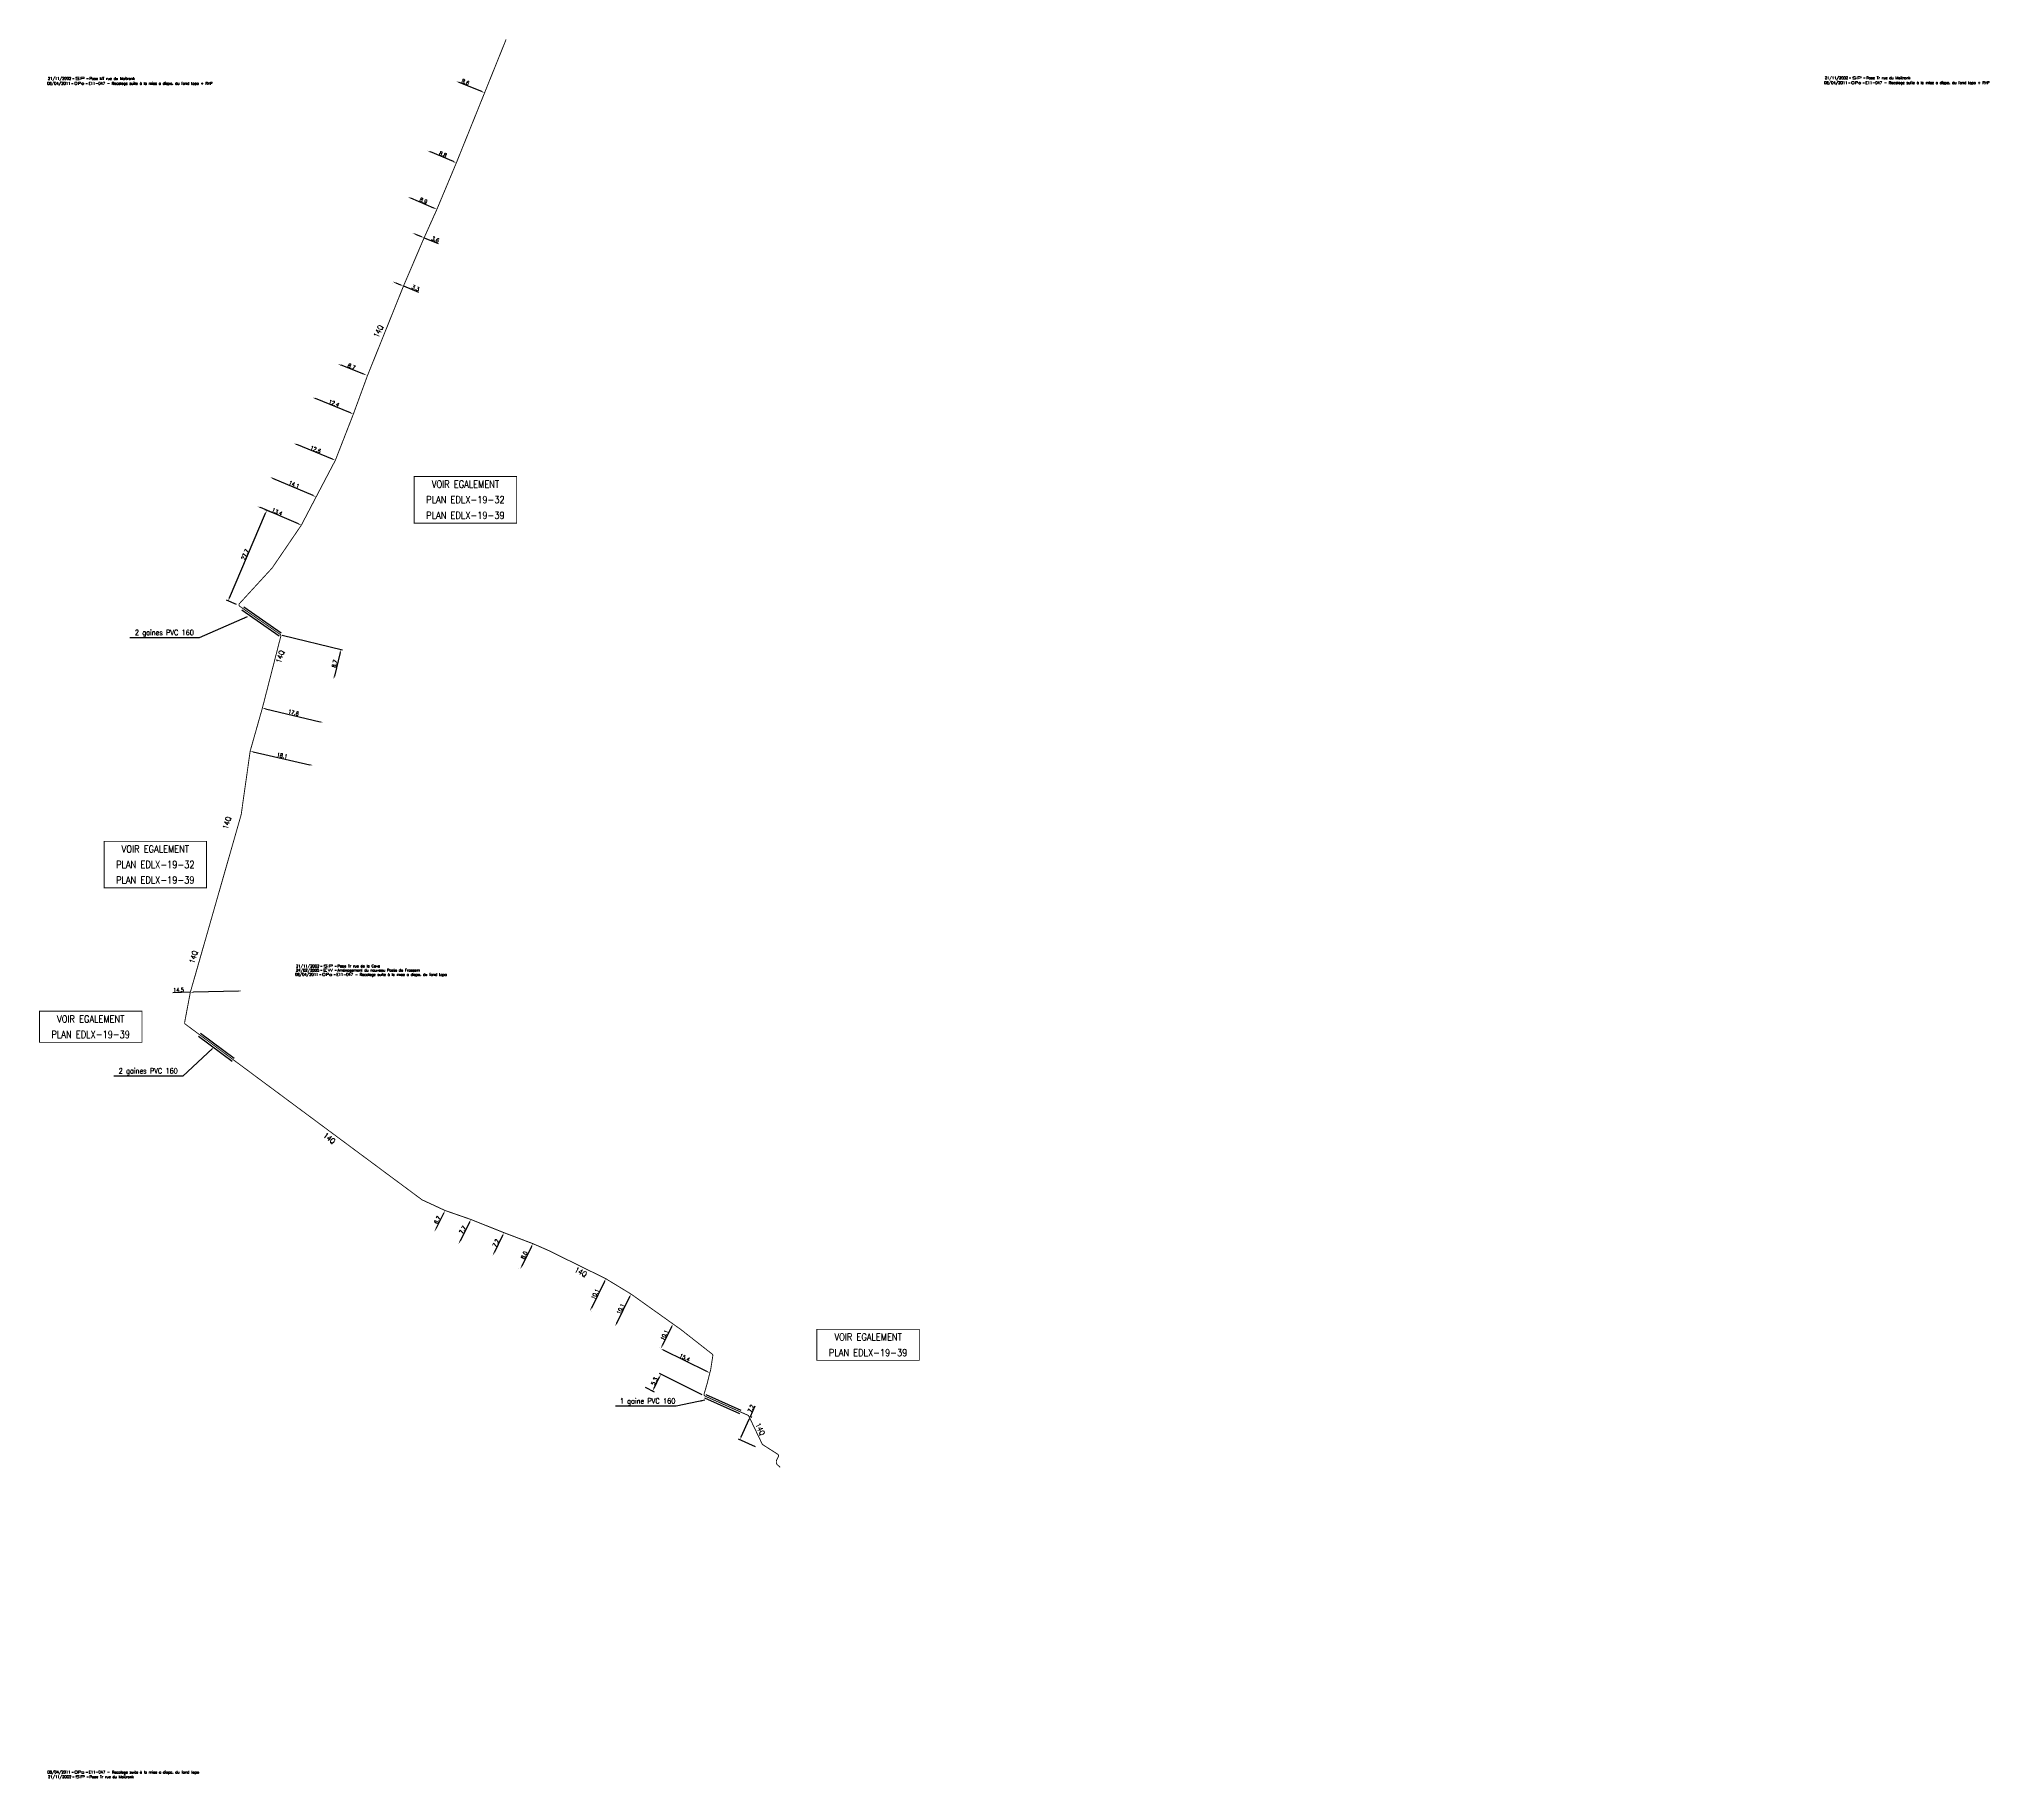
# Model space of a CAD drawing. Header units: millimetres. Extents: x 254439 to 254987, y 43510 to 44000.
import ezdxf
from ezdxf.enums import TextEntityAlignment as Align

# ---------------------------------------------------------------- set-up
doc = ezdxf.new("R2010")
doc.units = ezdxf.units.MM
doc.header["$MEASUREMENT"] = 0
doc.header["$PDMODE"] = 34
doc.linetypes.add('S_ST', pattern=[14, 8, -1.5, 0, -1.5, 0, -1.5, 0, -1.5])
doc.layers.get('0').update_dxf_attribs({"linetype": 'CONTINUOUS'})
doc.layers.get('DEFPOINTS').update_dxf_attribs({"linetype": 'CONTINUOUS'})
for name, color, linetype in [('S_100', 5, 'CONTINUOUS'), ('S_400', 7, 'CONTINUOUS'), ('S_900', 7, 'CONTINUOUS')]:
    doc.layers.add(name, color=color, linetype=linetype)
doc.layers.add('S_910', color=7, linetype='CONTINUOUS', plot=False)
doc.styles.get("Standard").update_dxf_attribs({"font": 'romans.shx', "width": 0.85})
doc.dimstyles.get("Standard").update_dxf_attribs({"dimtxt": 1.5, "dimasz": 1.2, "dimexe": 0.625, "dimexo": 0.625, "dimgap": 0.25, "dimtad": 1, "dimdec": 1, "dimzin": 0, "dimdsep": 46, "dimtxsty": 'Standard', "dimcen": -0.5, "dimadec": 0, "dimazin": 0, "dimtfac": 1, "dimtdec": 1, "dimtmove": 0, "dimatfit": 3, "dimfxl": 1, "dimtolj": 1, "dimtzin": 0, "dimarcsym": 0})

# ---------------------------------------------------------------- blocks, each defined once
blk = doc.blocks.new('*D6')
at = {"layer": 'DEFPOINTS', "color": 0, "linetype": 'Continuous'}
for p in [(254577.61, 43661.1), (254574.1, 43653.91), (254574.1, 43653.91)]:
    blk.add_point(p, dxfattribs=at)
at = {"layer": 'S_100', "color": 0, "linetype": 'Continuous', "lineweight": -2}
for p, q in [((254577.22, 43660.29), (254574.5, 43654.72)), ((254577.19, 43661.31), (254577.19, 43661.31)), ((254573.68, 43654.12), (254573.68, 43654.12))]:
    blk.add_line(p, q, dxfattribs=at)
at = {"layer": 'S_100', "color": 0, "linetype": 'Continuous'}
for points in [[(254577.08, 43660.36), (254577.35, 43660.23), (254577.61, 43661.1)], [(254574.36, 43654.79), (254574.63, 43654.66), (254574.1, 43653.91)]]:
    blk.add_solid(points, dxfattribs=at)
at = {"layer": 'S_100', "color": 0, "linetype": 'Continuous', "insert": (254575.18, 43657.84), "char_height": 1.125, "attachment_point": 5, "rotation": 63.9918}
blk.add_mtext('\\A1;8.0', dxfattribs=at)
blk = doc.blocks.new('GIS_MODF')
at = {"color": 0, "linetype": 'Continuous', "flags": 128}
for points in [[(-2.26, -0.01), (-1.76, -0.01)], [(1.76, -0.01), (2.26, -0.01)]]:
    blk.add_lwpolyline(points, dxfattribs=at)
at = {"color": 0, "linetype": 'Continuous'}
blk.add_attdef('DATE', text='', height=0.75, dxfattribs=at).set_placement((-2.58, -0.39), align=Align.RIGHT)
at = {"color": 0, "linetype": 'Continuous', "width": 3.590909}
blk.add_attdef('USER', text='', height=0.75, dxfattribs=at).set_placement((-1.52, -0.39), (1.31, -0.39), align=Align.FIT)
at = {"color": 0, "linetype": 'Continuous'}
blk.add_attdef('DESC', (2.53, -0.39), '', height=0.75, dxfattribs=at)
blk = doc.blocks.new('*D5')
at = {"layer": 'DEFPOINTS', "color": 0, "linetype": 'Continuous'}
for p in [(254598.14, 43651.23), (254593.69, 43642.16), (254593.69, 43642.16)]:
    blk.add_point(p, dxfattribs=at)
at = {"layer": 'S_100', "color": 0, "linetype": 'Continuous', "lineweight": -2}
for p, q in [((254597.75, 43650.42), (254594.09, 43642.97)), ((254598.56, 43651.03), (254598.56, 43651.03)), ((254594.11, 43641.96), (254594.11, 43641.96))]:
    blk.add_line(p, q, dxfattribs=at)
at = {"layer": 'S_100', "color": 0, "linetype": 'Continuous'}
for points in [[(254597.61, 43650.49), (254597.88, 43650.36), (254598.14, 43651.23)], [(254593.96, 43643.04), (254594.23, 43642.91), (254593.69, 43642.16)]]:
    blk.add_solid(points, dxfattribs=at)
at = {"layer": 'S_100', "color": 0, "linetype": 'Continuous', "insert": (254595.17, 43646.88), "char_height": 1.125, "attachment_point": 5, "rotation": 63.8682}
blk.add_mtext('\\A1;10.1', dxfattribs=at)
blk = doc.blocks.new('*D4')
at = {"layer": 'DEFPOINTS', "color": 0, "linetype": 'Continuous'}
for p in [(254605.25, 43646.91), (254600.79, 43637.84), (254600.79, 43637.84)]:
    blk.add_point(p, dxfattribs=at)
at = {"layer": 'S_100', "color": 0, "linetype": 'Continuous', "lineweight": -2}
blk.add_line((254604.86, 43646.1), (254601.19, 43638.65), dxfattribs=at)
at = {"layer": 'S_100', "color": 0, "linetype": 'Continuous'}
for points in [[(254604.72, 43646.17), (254604.99, 43646.03), (254605.25, 43646.91)], [(254601.06, 43638.72), (254601.33, 43638.59), (254600.79, 43637.84)]]:
    blk.add_solid(points, dxfattribs=at)
at = {"layer": 'S_100', "color": 0, "linetype": 'Continuous', "insert": (254602.35, 43642.71), "char_height": 1.125, "attachment_point": 5, "rotation": 63.8038}
blk.add_mtext('\\A1;10.1', dxfattribs=at)
blk = doc.blocks.new('*D7')
at = {"layer": 'DEFPOINTS', "color": 0, "linetype": 'Continuous'}
for p in [(254515.65, 43899.24), (254515.65, 43899.24), (254527.13, 43894.57)]:
    blk.add_point(p, dxfattribs=at)
at = {"layer": 'S_100', "color": 0, "linetype": 'Continuous', "lineweight": -2}
blk.add_line((254526.3, 43894.91), (254516.48, 43898.9), dxfattribs=at)
at = {"layer": 'S_100', "color": 0, "linetype": 'Continuous'}
for points in [[(254516.54, 43899.04), (254516.42, 43898.77), (254515.65, 43899.24)], [(254526.36, 43895.05), (254526.24, 43894.77), (254527.13, 43894.57)]]:
    blk.add_solid(points, dxfattribs=at)
at = {"layer": 'S_100', "color": 0, "linetype": 'Continuous', "insert": (254521.67, 43897.6), "char_height": 1.125, "attachment_point": 5, "rotation": 337.8787}
blk.add_mtext('\\A1;12.4', dxfattribs=at)
blk = doc.blocks.new('*D11')
at = {"layer": 'DEFPOINTS', "color": 0, "linetype": 'Continuous'}
for p in [(254503.69, 43876.81), (254503.69, 43876.81), (254516.65, 43871.26)]:
    blk.add_point(p, dxfattribs=at)
at = {"layer": 'S_100', "color": 0, "linetype": 'Continuous', "lineweight": -2}
blk.add_line((254515.82, 43871.62), (254504.51, 43876.45), dxfattribs=at)
at = {"layer": 'S_100', "color": 0, "linetype": 'Continuous'}
for points in [[(254504.57, 43876.59), (254504.46, 43876.32), (254503.69, 43876.81)], [(254515.88, 43871.75), (254515.76, 43871.48), (254516.65, 43871.26)]]:
    blk.add_solid(points, dxfattribs=at)
at = {"layer": 'S_100', "color": 0, "linetype": 'Continuous', "insert": (254510.46, 43874.72), "char_height": 1.125, "attachment_point": 5, "rotation": 336.836}
blk.add_mtext('\\A1;14.1', dxfattribs=at)
blk = doc.blocks.new('*D17')
at = {"layer": 'DEFPOINTS', "color": 0, "linetype": 'Continuous'}
for p in [(254556.08, 43988.21), (254556.08, 43988.21), (254564.06, 43985)]:
    blk.add_point(p, dxfattribs=at)
at = {"layer": 'S_100', "color": 0, "linetype": 'Continuous', "lineweight": -2}
blk.add_line((254563.23, 43985.34), (254556.92, 43987.88), dxfattribs=at)
at = {"layer": 'S_100', "color": 0, "linetype": 'Continuous'}
for points in [[(254556.98, 43988.02), (254556.86, 43987.74), (254556.08, 43988.21)], [(254563.28, 43985.48), (254563.17, 43985.2), (254564.06, 43985)]]:
    blk.add_solid(points, dxfattribs=at)
at = {"layer": 'S_100', "color": 0, "linetype": 'Continuous', "insert": (254558.66, 43987.98), "char_height": 1.125, "attachment_point": 5, "rotation": 338.0623}
blk.add_mtext('\\A1;8.6', dxfattribs=at)
blk = doc.blocks.new('*D16')
at = {"layer": 'DEFPOINTS', "color": 0, "linetype": 'Continuous'}
for p in [(254543.75, 43945.52), (254543.75, 43945.52), (254547.04, 43944.19)]:
    blk.add_point(p, dxfattribs=at)
at = {"layer": 'S_100', "color": 0, "linetype": 'Continuous', "lineweight": -2}
for p, q in [((254544.58, 43945.19), (254546.21, 43944.53)), ((254547.04, 43944.19), (254551, 43942.59))]:
    blk.add_line(p, q, dxfattribs=at)
at = {"layer": 'S_100', "color": 0, "linetype": 'Continuous'}
for points in [[(254544.64, 43945.33), (254544.53, 43945.05), (254543.75, 43945.52)], [(254546.26, 43944.67), (254546.15, 43944.39), (254547.04, 43944.19)]]:
    blk.add_solid(points, dxfattribs=at)
at = {"layer": 'S_100', "color": 0, "linetype": 'Continuous', "insert": (254550.18, 43943.74), "char_height": 1.125, "attachment_point": 5, "rotation": 338.0088}
blk.add_mtext('\\A1;3.6', dxfattribs=at)
blk = doc.blocks.new('*D15')
at = {"layer": 'DEFPOINTS', "color": 0, "linetype": 'Continuous'}
for p in [(254542.49, 43955.65), (254542.49, 43955.65), (254550.64, 43952.21)]:
    blk.add_point(p, dxfattribs=at)
at = {"layer": 'S_100', "color": 0, "linetype": 'Continuous', "lineweight": -2}
blk.add_line((254549.81, 43952.56), (254543.32, 43955.3), dxfattribs=at)
at = {"layer": 'S_100', "color": 0, "linetype": 'Continuous'}
for points in [[(254543.38, 43955.44), (254543.26, 43955.16), (254542.49, 43955.65)], [(254549.87, 43952.7), (254549.76, 43952.42), (254550.64, 43952.21)]]:
    blk.add_solid(points, dxfattribs=at)
at = {"layer": 'S_100', "color": 0, "linetype": 'Continuous', "insert": (254546.86, 43954.62), "char_height": 1.125, "attachment_point": 5, "rotation": 337.1211}
blk.add_mtext('\\A1;8.9', dxfattribs=at)
blk = doc.blocks.new('*D14')
at = {"layer": 'DEFPOINTS', "color": 0, "linetype": 'Continuous'}
for p in [(254547.99, 43968.68), (254547.99, 43968.68), (254556.1, 43965.26)]:
    blk.add_point(p, dxfattribs=at)
at = {"layer": 'S_100', "color": 0, "linetype": 'Continuous', "lineweight": -2}
blk.add_line((254555.27, 43965.61), (254548.82, 43968.33), dxfattribs=at)
at = {"layer": 'S_100', "color": 0, "linetype": 'Continuous'}
for points in [[(254548.88, 43968.47), (254548.76, 43968.19), (254547.99, 43968.68)], [(254555.33, 43965.75), (254555.21, 43965.47), (254556.1, 43965.26)]]:
    blk.add_solid(points, dxfattribs=at)
at = {"layer": 'S_100', "color": 0, "linetype": 'Continuous', "insert": (254552.33, 43967.66), "char_height": 1.125, "attachment_point": 5, "rotation": 337.1212}
blk.add_mtext('\\A1;8.8', dxfattribs=at)
blk = doc.blocks.new('*D3')
at = {"layer": 'DEFPOINTS', "color": 0, "linetype": 'Continuous'}
for p in [(254569.49, 43664.18), (254566.32, 43657.71), (254566.32, 43657.71)]:
    blk.add_point(p, dxfattribs=at)
at = {"layer": 'S_100', "color": 0, "linetype": 'Continuous', "lineweight": -2}
blk.add_line((254569.09, 43663.37), (254566.72, 43658.52), dxfattribs=at)
at = {"layer": 'S_100', "color": 0, "linetype": 'Continuous'}
for points in [[(254568.96, 43663.43), (254569.23, 43663.3), (254569.49, 43664.18)], [(254566.58, 43658.58), (254566.85, 43658.45), (254566.32, 43657.71)]]:
    blk.add_solid(points, dxfattribs=at)
at = {"layer": 'S_100', "color": 0, "linetype": 'Continuous', "insert": (254567.23, 43661.27), "char_height": 1.125, "attachment_point": 5, "rotation": 63.9154}
blk.add_mtext('\\A1;7.2', dxfattribs=at)
blk = doc.blocks.new('*D0')
at = {"layer": 'DEFPOINTS', "color": 0, "linetype": 'Continuous'}
for p in [(254481.25, 43731.83), (254495.7, 43732.21), (254495.7, 43732.21)]:
    blk.add_point(p, dxfattribs=at)
at = {"layer": 'S_100', "color": 0, "linetype": 'Continuous', "lineweight": -2}
for p, q in [((254481.25, 43731.83), (254476.37, 43731.7)), ((254494.8, 43732.19), (254482.15, 43731.85))]:
    blk.add_line(p, q, dxfattribs=at)
at = {"layer": 'S_100', "color": 0, "linetype": 'Continuous'}
for points in [[(254482.15, 43732), (254482.15, 43731.7), (254481.25, 43731.83)], [(254494.79, 43732.34), (254494.8, 43732.04), (254495.7, 43732.21)]]:
    blk.add_solid(points, dxfattribs=at)
at = {"layer": 'S_100', "color": 0, "linetype": 'Continuous', "insert": (254477.93, 43732.49), "char_height": 1.125, "attachment_point": 5, "rotation": 1.5344}
blk.add_mtext('\\A1;14.5', dxfattribs=at)
blk = doc.blocks.new('*D2')
at = {"layer": 'DEFPOINTS', "color": 0, "linetype": 'Continuous'}
for p in [(254552.93, 43670.42), (254549.92, 43664.43), (254549.92, 43664.43)]:
    blk.add_point(p, dxfattribs=at)
at = {"layer": 'S_100', "color": 0, "linetype": 'Continuous', "lineweight": -2}
blk.add_line((254552.53, 43669.61), (254550.32, 43665.24), dxfattribs=at)
at = {"layer": 'S_100', "color": 0, "linetype": 'Continuous'}
for points in [[(254550.19, 43665.3), (254550.46, 43665.17), (254549.92, 43664.43)], [(254552.39, 43669.68), (254552.66, 43669.54), (254552.93, 43670.42)]]:
    blk.add_solid(points, dxfattribs=at)
at = {"layer": 'S_100', "color": 0, "linetype": 'Continuous', "insert": (254550.76, 43667.76), "char_height": 1.125, "attachment_point": 5, "rotation": 63.2637}
blk.add_mtext('\\A1;6.7', dxfattribs=at)
blk = doc.blocks.new('*D1')
at = {"layer": 'DEFPOINTS', "color": 0, "linetype": 'Continuous'}
for p in [(254560.18, 43667.9), (254556.74, 43661.02), (254556.74, 43661.02)]:
    blk.add_point(p, dxfattribs=at)
at = {"layer": 'S_100', "color": 0, "linetype": 'Continuous', "lineweight": -2}
blk.add_line((254559.78, 43667.1), (254557.14, 43661.82), dxfattribs=at)
at = {"layer": 'S_100', "color": 0, "linetype": 'Continuous'}
for points in [[(254559.65, 43667.17), (254559.91, 43667.03), (254560.18, 43667.9)], [(254557, 43661.89), (254557.27, 43661.76), (254556.74, 43661.02)]]:
    blk.add_solid(points, dxfattribs=at)
at = {"layer": 'S_100', "color": 0, "linetype": 'Continuous', "insert": (254557.87, 43664.97), "char_height": 1.125, "attachment_point": 5, "rotation": 63.4034}
blk.add_mtext('\\A1;7.7', dxfattribs=at)
blk = doc.blocks.new('*D10')
at = {"layer": 'DEFPOINTS', "color": 0, "linetype": 'Continuous'}
for p in [(254498.09, 43799.71), (254515.74, 43795.69), (254515.74, 43795.69)]:
    blk.add_point(p, dxfattribs=at)
at = {"layer": 'S_100', "color": 0, "linetype": 'Continuous', "lineweight": -2}
blk.add_line((254498.97, 43799.51), (254514.86, 43795.89), dxfattribs=at)
at = {"layer": 'S_100', "color": 0, "linetype": 'Continuous'}
for points in [[(254499, 43799.66), (254498.94, 43799.36), (254498.09, 43799.71)], [(254514.9, 43796.03), (254514.83, 43795.74), (254515.74, 43795.69)]]:
    blk.add_solid(points, dxfattribs=at)
at = {"layer": 'S_100', "color": 0, "linetype": 'Continuous', "insert": (254507.08, 43798.43), "char_height": 1.125, "attachment_point": 5, "rotation": 347.164}
blk.add_mtext('\\A1;18.1', dxfattribs=at)
blk = doc.blocks.new('*D9')
at = {"layer": 'DEFPOINTS', "color": 0, "linetype": 'Continuous'}
for p in [(254501.53, 43811.85), (254518.65, 43807.75), (254518.65, 43807.75)]:
    blk.add_point(p, dxfattribs=at)
at = {"layer": 'S_100', "color": 0, "linetype": 'Continuous', "lineweight": -2}
blk.add_line((254502.41, 43811.64), (254517.77, 43807.96), dxfattribs=at)
at = {"layer": 'S_100', "color": 0, "linetype": 'Continuous'}
for points in [[(254502.44, 43811.79), (254502.37, 43811.5), (254501.53, 43811.85)], [(254517.81, 43808.1), (254517.74, 43807.81), (254518.65, 43807.75)]]:
    blk.add_solid(points, dxfattribs=at)
at = {"layer": 'S_100', "color": 0, "linetype": 'Continuous', "insert": (254510.27, 43810.53), "char_height": 1.125, "attachment_point": 5, "rotation": 346.5146}
blk.add_mtext('\\A1;17.6', dxfattribs=at)
blk = doc.blocks.new('*D12')
at = {"layer": 'DEFPOINTS', "color": 0, "linetype": 'Continuous'}
for p in [(254500.17, 43868.58), (254500.17, 43868.58), (254512.49, 43863.31)]:
    blk.add_point(p, dxfattribs=at)
at = {"layer": 'S_100', "color": 0, "linetype": 'Continuous', "lineweight": -2}
blk.add_line((254511.66, 43863.66), (254500.99, 43868.23), dxfattribs=at)
at = {"layer": 'S_100', "color": 0, "linetype": 'Continuous'}
for points in [[(254501.05, 43868.36), (254500.93, 43868.09), (254500.17, 43868.58)], [(254511.72, 43863.8), (254511.6, 43863.52), (254512.49, 43863.31)]]:
    blk.add_solid(points, dxfattribs=at)
at = {"layer": 'S_100', "color": 0, "linetype": 'Continuous', "insert": (254505.66, 43867.05), "char_height": 1.125, "attachment_point": 5, "rotation": 336.8338}
blk.add_mtext('\\A1;13.4', dxfattribs=at)
blk = doc.blocks.new('*D8')
at = {"layer": 'DEFPOINTS', "color": 0, "linetype": 'Continuous'}
for p in [(254510.39, 43886.3), (254510.39, 43886.3), (254522.06, 43881.56)]:
    blk.add_point(p, dxfattribs=at)
at = {"layer": 'S_100', "color": 0, "linetype": 'Continuous', "lineweight": -2}
blk.add_line((254521.23, 43881.9), (254511.22, 43885.96), dxfattribs=at)
at = {"layer": 'S_100', "color": 0, "linetype": 'Continuous'}
for points in [[(254511.28, 43886.1), (254511.16, 43885.82), (254510.39, 43886.3)], [(254521.28, 43882.04), (254521.17, 43881.76), (254522.06, 43881.56)]]:
    blk.add_solid(points, dxfattribs=at)
at = {"layer": 'S_100', "color": 0, "linetype": 'Continuous', "insert": (254516.51, 43884.62), "char_height": 1.125, "attachment_point": 5, "rotation": 337.8786}
blk.add_mtext('\\A1;12.6', dxfattribs=at)
blk = doc.blocks.new('*D13')
at = {"layer": 'DEFPOINTS', "color": 0, "linetype": 'Continuous'}
for p in [(254538.22, 43931.84), (254538.22, 43931.83), (254541.24, 43930.62)]:
    blk.add_point(p, dxfattribs=at)
at = {"layer": 'S_100', "color": 0, "linetype": 'Continuous', "lineweight": -2}
for p, q in [((254538.05, 43931.4), (254538.04, 43931.4)), ((254539.05, 43931.49), (254540.4, 43930.95)), ((254541.06, 43930.19), (254541.06, 43930.18)), ((254541.23, 43930.61), (254545.45, 43928.91))]:
    blk.add_line(p, q, dxfattribs=at)
at = {"layer": 'S_100', "color": 0, "linetype": 'Continuous'}
for points in [[(254539.11, 43931.63), (254539, 43931.35), (254538.22, 43931.83)], [(254540.45, 43931.09), (254540.34, 43930.81), (254541.23, 43930.61)]]:
    blk.add_solid(points, dxfattribs=at)
at = {"layer": 'S_100', "color": 0, "linetype": 'Continuous', "insert": (254544.63, 43930.05), "char_height": 1.125, "attachment_point": 5, "rotation": 338.0088}
blk.add_mtext('\\A1;3.3', dxfattribs=at)
blk = doc.blocks.new('*D18')
at = {"layer": 'DEFPOINTS', "color": 0, "linetype": 'Continuous'}
for p in [(254613.69, 43624.37), (254608.84, 43620.88), (254625.7, 43618.36)]:
    blk.add_point(p, dxfattribs=at)
at = {"layer": 'S_100', "color": 0, "linetype": 'Continuous', "lineweight": -2}
for p, q in [((254611.72, 43620.44), (254613.29, 43623.57)), ((254625.28, 43618.57), (254613.27, 43624.58)), ((254609.26, 43620.67), (254611.74, 43619.42))]:
    blk.add_line(p, q, dxfattribs=at)
at = {"layer": 'S_100', "color": 0, "linetype": 'Continuous'}
for points in [[(254613.16, 43623.63), (254613.42, 43623.5), (254613.69, 43624.37)], [(254611.59, 43620.5), (254611.86, 43620.37), (254611.32, 43619.63)]]:
    blk.add_solid(points, dxfattribs=at)
at = {"layer": 'S_100', "color": 0, "linetype": 'Continuous', "insert": (254611.84, 43622.34), "char_height": 1.125, "attachment_point": 5, "rotation": 63.3906}
blk.add_mtext('\\A1;5.3', dxfattribs=at)
blk = doc.blocks.new('*D19')
at = {"layer": 'DEFPOINTS', "color": 0, "linetype": 'Continuous'}
for p in [(254613.62, 43631.52), (254613.62, 43631.52), (254627.43, 43624.71)]:
    blk.add_point(p, dxfattribs=at)
at = {"layer": 'S_100', "color": 0, "linetype": 'Continuous', "lineweight": -2}
blk.add_line((254626.62, 43625.11), (254614.42, 43631.12), dxfattribs=at)
at = {"layer": 'S_100', "color": 0, "linetype": 'Continuous'}
for points in [[(254614.49, 43631.26), (254614.36, 43630.99), (254613.62, 43631.52)], [(254626.69, 43625.24), (254626.56, 43624.98), (254627.43, 43624.71)]]:
    blk.add_solid(points, dxfattribs=at)
at = {"layer": 'S_100', "color": 0, "linetype": 'Continuous', "insert": (254620.37, 43629.03), "char_height": 1.125, "attachment_point": 5, "rotation": 333.7564}
blk.add_mtext('\\A1;15.4', dxfattribs=at)
blk = doc.blocks.new('*D20')
at = {"layer": 'DEFPOINTS', "color": 0, "linetype": 'Continuous'}
for p in [(254617.06, 43638.5), (254613.62, 43631.52), (254613.62, 43631.52)]:
    blk.add_point(p, dxfattribs=at)
at = {"layer": 'S_100', "color": 0, "linetype": 'Continuous', "lineweight": -2}
for p, q in [((254616.66, 43637.69), (254614.01, 43632.33)), ((254616.63, 43638.7), (254616.63, 43638.7)), ((254613.2, 43631.73), (254613.2, 43631.73))]:
    blk.add_line(p, q, dxfattribs=at)
at = {"layer": 'S_100', "color": 0, "linetype": 'Continuous'}
for points in [[(254616.52, 43637.76), (254616.79, 43637.62), (254617.06, 43638.5)], [(254613.88, 43632.4), (254614.15, 43632.26), (254613.62, 43631.52)]]:
    blk.add_solid(points, dxfattribs=at)
at = {"layer": 'S_100', "color": 0, "linetype": 'Continuous', "insert": (254614.66, 43635.34), "char_height": 1.125, "attachment_point": 5, "rotation": 63.7562}
blk.add_mtext('\\A1;10.1', dxfattribs=at)
blk = doc.blocks.new('*D21')
at = {"layer": 'DEFPOINTS', "color": 0, "linetype": 'Continuous'}
for p in [(254502.78, 43867.46), (254505.58, 43866.26), (254494.68, 43840.8)]:
    blk.add_point(p, dxfattribs=at)
at = {"layer": 'S_100', "color": 0, "linetype": 'Continuous', "lineweight": -2}
for p, q in [((254492.24, 43842.82), (254502.42, 43866.64)), ((254505.15, 43866.45), (254502.35, 43867.65)), ((254494.25, 43840.98), (254491.45, 43842.18))]:
    blk.add_line(p, q, dxfattribs=at)
at = {"layer": 'S_100', "color": 0, "linetype": 'Continuous'}
for points in [[(254502.29, 43866.69), (254502.56, 43866.58), (254502.78, 43867.46)], [(254492.1, 43842.88), (254492.37, 43842.76), (254491.88, 43842)]]:
    blk.add_solid(points, dxfattribs=at)
at = {"layer": 'S_100', "color": 0, "linetype": 'Continuous', "insert": (254496.64, 43855.02), "char_height": 1.125, "attachment_point": 5, "rotation": 66.8338}
blk.add_mtext('\\A1;27.7', dxfattribs=at)
blk = doc.blocks.new('*D22')
at = {"layer": 'DEFPOINTS', "color": 0, "linetype": 'Continuous'}
for p in [(254638.31, 43612.72), (254635.9, 43605.91), (254640.73, 43603.75)]:
    blk.add_point(p, dxfattribs=at)
at = {"layer": 'S_100', "color": 0, "linetype": 'Continuous', "lineweight": -2}
for p, q in [((254636.27, 43606.73), (254638.48, 43611.66)), ((254638.74, 43612.53), (254639.27, 43612.29)), ((254638.84, 43612.48), (254640.18, 43615.47)), ((254640.31, 43603.94), (254635.48, 43606.1))]:
    blk.add_line(p, q, dxfattribs=at)
at = {"layer": 'S_100', "color": 0, "linetype": 'Continuous'}
for points in [[(254638.34, 43611.72), (254638.61, 43611.6), (254638.84, 43612.48)], [(254636.14, 43606.79), (254636.41, 43606.67), (254635.9, 43605.91)]]:
    blk.add_solid(points, dxfattribs=at)
at = {"layer": 'S_100', "color": 0, "linetype": 'Continuous', "insert": (254639.01, 43614.69), "char_height": 1.125, "attachment_point": 5, "rotation": 65.916}
blk.add_mtext('\\A1;7.2', dxfattribs=at)
blk = doc.blocks.new('*D23')
at = {"layer": 'DEFPOINTS', "color": 0, "linetype": 'Continuous'}
for p in [(254506.66, 43832.41), (254521.57, 43819.94), (254521.57, 43819.94)]:
    blk.add_point(p, dxfattribs=at)
at = {"layer": 'S_100', "color": 0, "linetype": 'Continuous', "lineweight": -2}
for p, q in [((254507.12, 43832.3), (254524.05, 43828.24)), ((254523.38, 43827.48), (254521.78, 43820.81))]:
    blk.add_line(p, q, dxfattribs=at)
at = {"layer": 'S_100', "color": 0, "linetype": 'Continuous'}
for points in [[(254523.23, 43827.51), (254523.53, 43827.44), (254523.59, 43828.35)], [(254521.64, 43820.85), (254521.93, 43820.78), (254521.57, 43819.94)]]:
    blk.add_solid(points, dxfattribs=at)
at = {"layer": 'S_100', "color": 0, "linetype": 'Continuous', "insert": (254521.85, 43824.32), "char_height": 1.125, "attachment_point": 5, "rotation": 76.5146}
blk.add_mtext('\\A1;8.7', dxfattribs=at)
blk = doc.blocks.new('*D24')
at = {"layer": 'DEFPOINTS', "color": 0, "linetype": 'Continuous'}
for p in [(254522.81, 43908.64), (254522.81, 43908.64), (254530.92, 43905.47)]:
    blk.add_point(p, dxfattribs=at)
at = {"layer": 'S_100', "color": 0, "linetype": 'Continuous', "lineweight": -2}
blk.add_line((254530.08, 43905.8), (254523.65, 43908.31), dxfattribs=at)
at = {"layer": 'S_100', "color": 0, "linetype": 'Continuous'}
for points in [[(254523.71, 43908.45), (254523.6, 43908.17), (254522.81, 43908.64)], [(254530.13, 43905.94), (254530.03, 43905.66), (254530.92, 43905.47)]]:
    blk.add_solid(points, dxfattribs=at)
at = {"layer": 'S_100', "color": 0, "linetype": 'Continuous', "insert": (254526.62, 43907.95), "char_height": 1.125, "attachment_point": 5, "rotation": 338.699}
blk.add_mtext('\\A1;8.7', dxfattribs=at)

msp = doc.modelspace()

# ---------------------------------------------------------------- linework, layer by layer
at = {"layer": 'S_100', "linetype": 'S_ST', "const_width": 0.25}
msp.add_lwpolyline([(254570.1, 44000), (254564.06, 43985), (254556.1, 43965.26), (254550.64, 43952.21), (254547.04, 43944.19), (254541.24, 43930.62), (254531.07, 43905.32), (254527.13, 43894.57), (254522.06, 43881.56), (254516.65, 43871.26), (254512.49, 43863.31), (254504.29, 43851.27), (254495.07, 43841.22, 0.454306), (254495.15, 43840.47), (254495.98, 43839.89), (254506.51, 43832.58, -0.313289), (254506.71, 43832.04), (254501.53, 43811.85), (254498.09, 43799.71), (254495.56, 43781.83), (254481.25, 43731.83), (254479.65, 43723.36, 0.287198), (254479.85, 43722.87), (254483.8, 43719.93), (254493.31, 43712.87), (254546.44, 43673.43), (254552.93, 43670.42), (254560.18, 43667.9), (254569.49, 43664.18), (254577.61, 43661.1), (254582.01, 43659.18), (254598.14, 43651.23), (254605.25, 43646.91), (254617.06, 43638.5), (254619.36, 43636.86), (254628.09, 43630.01, -0.270862), (254628.27, 43629.54), (254627.66, 43625.58), (254627.43, 43624.71), (254626.63, 43621.56), (254625.99, 43619.37), (254625.82, 43618.78, 0.374415), (254626.09, 43618.18), (254635.95, 43613.77), (254638.15, 43612.79, -0.177514), (254638.39, 43612.55), (254642.15, 43604.72, 0.139491), (254642.33, 43604.51), (254646.54, 43601.82, -0.3785), (254646.72, 43601.19), (254646.29, 43600.3, 0.291249), (254646.38, 43598.91), (254647.22, 43598.14)], format="xyb", dxfattribs=at)
at = {"layer": 'S_400'}
for p, q in [((254495.7, 43839.48), (254506.23, 43832.17)), ((254496.27, 43840.3), (254506.8, 43832.99)), ((254484.1, 43720.33), (254493.61, 43713.27)), ((254483.51, 43719.53), (254493.02, 43712.47)), ((254625.89, 43617.72), (254635.75, 43613.31)), ((254626.3, 43618.64), (254636.16, 43614.23))]:
    msp.add_line(p, q, dxfattribs=at)
at = {"layer": 'S_900', "const_width": 0.25}
for points in [[(254544.24, 43877), (254573.08, 43877), (254573.08, 43863.89), (254544.24, 43863.89)], [(254456.98, 43774.33), (254485.82, 43774.33), (254485.82, 43761.22), (254456.98, 43761.22)], [(254438.79, 43726.5), (254467.64, 43726.5), (254467.64, 43717.76), (254438.79, 43717.76)], [(254657.55, 43636.98), (254686.39, 43636.98), (254686.39, 43628.24), (254657.55, 43628.24)]]:
    msp.add_lwpolyline(points, close=True, dxfattribs=at)

# ---------------------------------------------------------------- block references
at = {"layer": 'S_910'}
ref = msp.add_blockref('GIS_MODF', (254450.32, 43989.03), dxfattribs=at)
ref.add_attrib('DATE', '21/11/2002', dxfattribs={"layer": '0', "color": 0, "linetype": 'Continuous', "height": 0.75}).set_placement((254447.74, 43988.64), align=Align.RIGHT)
ref.add_attrib('USER', 'SP', dxfattribs={"layer": '0', "color": 0, "linetype": 'Continuous', "height": 0.75, "width": 2.078947}).set_placement((254448.81, 43988.64), (254451.63, 43988.64), align=Align.FIT)
ref.add_attrib('DESC', 'Pose MT rue du Maitrank', (254452.85, 43988.64), dxfattribs={"layer": '0', "color": 0, "linetype": 'Continuous', "height": 0.75})
ref = msp.add_blockref('GIS_MODF', (254950.29, 43989.16), dxfattribs=at)
ref.add_attrib('DATE', '21/11/2002', dxfattribs={"layer": '0', "color": 0, "linetype": 'Continuous', "height": 0.75}).set_placement((254947.71, 43988.78), align=Align.RIGHT)
ref.add_attrib('USER', 'SP', dxfattribs={"layer": '0', "color": 0, "linetype": 'Continuous', "height": 0.75, "width": 2.078947}).set_placement((254948.78, 43988.78), (254951.6, 43988.78), align=Align.FIT)
ref.add_attrib('DESC', 'Pose Tr rue du Maitrank', (254952.82, 43988.78), dxfattribs={"layer": '0', "color": 0, "linetype": 'Continuous', "height": 0.75})
ref = msp.add_blockref('GIS_MODF', (254450.08, 43987.65), dxfattribs=at)
ref.add_attrib('DATE', '08/04/2011', dxfattribs={"layer": '0', "color": 0, "linetype": 'Continuous', "height": 0.75}).set_placement((254447.5, 43987.27), align=Align.RIGHT)
ref.add_attrib('USER', 'OPo', dxfattribs={"layer": '0', "color": 0, "linetype": 'Continuous', "height": 0.75, "width": 1.338983}).set_placement((254448.57, 43987.27), (254451.39, 43987.27), align=Align.FIT)
ref.add_attrib('DESC', 'E11-047 - Recalege suite à la mise a dispo. du fond topo + RVP', (254452.61, 43987.27), dxfattribs={"layer": '0', "color": 0, "linetype": 'Continuous', "height": 0.75})
ref = msp.add_blockref('GIS_MODF', (254950.09, 43987.82), dxfattribs=at)
ref.add_attrib('DATE', '08/04/2011', dxfattribs={"layer": '0', "color": 0, "linetype": 'Continuous', "height": 0.75}).set_placement((254947.51, 43987.44), align=Align.RIGHT)
ref.add_attrib('USER', 'OPo', dxfattribs={"layer": '0', "color": 0, "linetype": 'Continuous', "height": 0.75, "width": 1.338983}).set_placement((254948.57, 43987.44), (254951.39, 43987.44), align=Align.FIT)
ref.add_attrib('DESC', 'E11-047 - Recalege suite à la mise a dispo. du fond topo + RVP', (254952.62, 43987.44), dxfattribs={"layer": '0', "color": 0, "linetype": 'Continuous', "height": 0.75})
ref = msp.add_blockref('GIS_MODF', (254519.85, 43736.86), dxfattribs=at)
ref.add_attrib('DATE', '08/04/2011', dxfattribs={"layer": '0', "color": 0, "linetype": 'Continuous', "height": 0.75}).set_placement((254517.27, 43736.47), align=Align.RIGHT)
ref.add_attrib('USER', 'OPo', dxfattribs={"layer": '0', "color": 0, "linetype": 'Continuous', "height": 0.75, "width": 1.338983}).set_placement((254518.34, 43736.47), (254521.16, 43736.47), align=Align.FIT)
ref.add_attrib('DESC', 'E11-047 - Recalege suite à la mise a dispo. du fond topo', (254522.38, 43736.47), dxfattribs={"layer": '0', "color": 0, "linetype": 'Continuous', "height": 0.75})
ref = msp.add_blockref('GIS_MODF', (254520.11, 43738.05), dxfattribs=at)
ref.add_attrib('DATE', '24/02/2005', dxfattribs={"layer": '0', "color": 0, "linetype": 'Continuous', "height": 0.75}).set_placement((254517.52, 43737.66), align=Align.RIGHT)
ref.add_attrib('USER', 'EW', dxfattribs={"layer": '0', "color": 0, "linetype": 'Continuous', "height": 0.75, "width": 1.926829}).set_placement((254518.59, 43737.66), (254521.41, 43737.66), align=Align.FIT)
ref.add_attrib('DESC', 'Aménagement du nouveau Poste de Frassem', (254522.63, 43737.66), dxfattribs={"layer": '0', "color": 0, "linetype": 'Continuous', "height": 0.75})
ref = msp.add_blockref('GIS_MODF', (254520.13, 43739.24), dxfattribs=at)
ref.add_attrib('DATE', '21/11/2002', dxfattribs={"layer": '0', "color": 0, "linetype": 'Continuous', "height": 0.75}).set_placement((254517.55, 43738.85), align=Align.RIGHT)
ref.add_attrib('USER', 'SP', dxfattribs={"layer": '0', "color": 0, "linetype": 'Continuous', "height": 0.75, "width": 2.078947}).set_placement((254518.62, 43738.85), (254521.44, 43738.85), align=Align.FIT)
ref.add_attrib('DESC', 'Pose Tr rue de la Cova', (254522.66, 43738.85), dxfattribs={"layer": '0', "color": 0, "linetype": 'Continuous', "height": 0.75})
ref = msp.add_blockref('GIS_MODF', (254450.13, 43512.36), dxfattribs=at)
ref.add_attrib('DATE', '08/04/2011', dxfattribs={"layer": '0', "color": 0, "linetype": 'Continuous', "height": 0.75}).set_placement((254447.55, 43511.98), align=Align.RIGHT)
ref.add_attrib('USER', 'OPo', dxfattribs={"layer": '0', "color": 0, "linetype": 'Continuous', "height": 0.75, "width": 1.338983}).set_placement((254448.61, 43511.98), (254451.43, 43511.98), align=Align.FIT)
ref.add_attrib('DESC', 'E11-047 - Recalege suite à la mise a dispo. du fond topo', (254452.66, 43511.98), dxfattribs={"layer": '0', "color": 0, "linetype": 'Continuous', "height": 0.75})
ref = msp.add_blockref('GIS_MODF', (254450.35, 43511.06), dxfattribs=at)
ref.add_attrib('DATE', '21/11/2002', dxfattribs={"layer": '0', "color": 0, "linetype": 'Continuous', "height": 0.75}).set_placement((254447.77, 43510.67), align=Align.RIGHT)
ref.add_attrib('USER', 'SP', dxfattribs={"layer": '0', "color": 0, "linetype": 'Continuous', "height": 0.75, "width": 2.078947}).set_placement((254448.83, 43510.67), (254451.66, 43510.67), align=Align.FIT)
ref.add_attrib('DESC', 'Pose Tr rue du Maitrank', (254452.88, 43510.67), dxfattribs={"layer": '0', "color": 0, "linetype": 'Continuous', "height": 0.75})

# ---------------------------------------------------------------- texts
at = {"layer": 'S_100', "linetype": 'Continuous', "width": 0.85}
for rotation, p in [(64.4462, (254534.25, 43917.84)), (73.0977, (254506.63, 43826.27)), (73.0977, (254491.63, 43779.49)), (73.0977, (254482.22, 43741.75)), (320.3945, (254520.35, 43690.7)), (331.0897, (254591.08, 43653.05))]:
    msp.add_text('14Q', height=1.5, rotation=rotation, dxfattribs=at).set_placement(p, align=Align.MIDDLE)
msp.add_text('14Q', height=1.5, rotation=294.4537, dxfattribs=at).set_placement((254640.19, 43610.22))
at = {"layer": 'S_400', "char_height": 1.5, "attachment_point": 6}
for s, insert in [('2 gaines PVC 160', (254482.26, 43832.84)), ('2 gaines PVC 160', (254477.71, 43709.47)), ('1 gaine PVC 160', (254617.72, 43616.56))]:
    msp.add_mtext(s, dxfattribs=dict(at, insert=insert))
at = {"layer": 'S_900', "width": 0.85}
for s, p in [('VOIR EGALEMENT', (254558.66, 43873.83)), ('PLAN EDLX-19-32', (254558.66, 43869.45)), ('PLAN EDLX-19-39', (254558.66, 43865.08)), ('VOIR EGALEMENT', (254471.4, 43771.16)), ('PLAN EDLX-19-32', (254471.4, 43766.79)), ('PLAN EDLX-19-39', (254471.4, 43762.41)), ('VOIR EGALEMENT', (254453.22, 43723.33)), ('PLAN EDLX-19-39', (254453.22, 43718.96)), ('VOIR EGALEMENT', (254671.97, 43633.81)), ('PLAN EDLX-19-39', (254671.97, 43629.44))]:
    msp.add_text(s, height=2, dxfattribs=at).set_placement(p, align=Align.CENTER)

# ---------------------------------------------------------------- dimensions: what is measured, and where the dimension line sits
at = {"layer": 'S_100', "linetype": 'Continuous'}
for base, p1, p2, angle, picture, middle, dimtype in [((254556.08, 43988.21), (254564.06, 43985), (254556.08, 43988.21), 158.0623, '*D17', (254558.38, 43987.29), 161), ((254547.99, 43968.68), (254556.1, 43965.26), (254547.99, 43968.68), 157.1212, '*D14', (254552.04, 43966.97), 161), ((254542.48958, 43955.65215), (254550.64334, 43952.211409), (254542.48958, 43955.65215), 157.121122, '*D15', (254546.56646, 43953.931779), 161), ((254543.7494, 43945.5241), (254547.0411, 43944.1948), (254543.7494, 43945.5241), 158.0088, '*D16', (254549.9012, 43943.0398), 161), ((254538.2195, 43931.831), (254541.2363, 43930.622), (254538.2227, 43931.839), 158.0088, '*D13', (254544.3515, 43929.3546), 161), ((254522.81, 43908.64), (254530.92, 43905.47), (254522.81, 43908.64), 158.699, '*D24', (254526.35, 43907.26), 161), ((254515.65, 43899.24), (254527.13, 43894.57), (254515.65, 43899.24), 157.8787, '*D7', (254521.39, 43896.91), 161), ((254510.39, 43886.3), (254522.06, 43881.56), (254510.39, 43886.3), 157.8786, '*D8', (254516.22, 43883.93), 161), ((254503.69, 43876.81), (254516.65, 43871.26), (254503.69, 43876.81), 156.836, '*D11', (254510.17, 43874.04), 161), ((254500.17, 43868.58), (254512.49, 43863.31), (254500.17, 43868.58), 156.8338, '*D12', (254505.36, 43866.36), 161), ((254502.78, 43867.46), (254494.68, 43840.8), (254505.58, 43866.26), 66.8338, '*D21', (254497.33, 43854.73), 161), ((254518.65, 43807.75), (254501.53, 43811.85), (254518.65, 43807.75), 346.5146, '*D9', (254510.09, 43809.8), 161), ((254515.74, 43795.69), (254498.09, 43799.71), (254515.74, 43795.69), 347.164, '*D10', (254506.92, 43797.7), 161), ((254495.7, 43732.21), (254481.25, 43731.83), (254495.7, 43732.21), 1.5344, '*D0', (254477.95, 43731.74), 161), ((254549.92, 43664.43), (254552.93, 43670.42), (254549.92, 43664.43), 243.2637, '*D2', (254551.43, 43667.42), 161), ((254556.74, 43661.02), (254560.18, 43667.9), (254556.74, 43661.02), 243.4034, '*D1', (254558.54, 43664.63), 161), ((254566.32, 43657.71), (254569.49, 43664.18), (254566.32, 43657.71), 243.9154, '*D3', (254567.9, 43660.94), 161), ((254574.1, 43653.91), (254577.61, 43661.1), (254574.1, 43653.91), 243.9918, '*D6', (254575.86, 43657.51), 161), ((254593.69, 43642.16), (254598.14, 43651.23), (254593.69, 43642.16), 243.8682, '*D5', (254595.84, 43646.55), 161), ((254600.79, 43637.84), (254605.25, 43646.91), (254600.79, 43637.84), 243.8038, '*D4', (254603.02, 43642.38), 161), ((254613.62, 43631.52), (254627.43, 43624.71), (254613.62, 43631.52), 153.7564, '*D19', (254620.04, 43628.35), 161), ((254613.69, 43624.37), (254608.84, 43620.88), (254625.7, 43618.36), 63.3906, '*D18', (254612.51, 43622), 160), ((254635.9, 43605.91), (254638.31, 43612.72), (254640.73, 43603.75), 65.916, '*D22', (254639.7, 43614.39), 160)]:
    dim = msp.add_linear_dim(base=base, p1=p1, p2=p2, angle=angle, dimstyle='Standard', override={"dimscale": 0.75}, dxfattribs=at)
    dim.commit()
    dim.dimension.update_dxf_attribs({"geometry": picture, "text_midpoint": middle, "dimtype": dimtype})
for base, p1, p2, angle, text, picture, middle, dimtype in [((254521.57, 43819.94), (254506.66, 43832.41), (254521.57, 43819.94), 76.5146, '8.7', '*D23', (254522.58, 43824.14), 160), ((254613.62, 43631.52), (254617.06, 43638.5), (254613.62, 43631.52), 243.7562, '10.1', '*D20', (254615.34, 43635.01), 161)]:
    dim = msp.add_linear_dim(base=base, p1=p1, p2=p2, angle=angle, text=text, dimstyle='Standard', override={"dimscale": 0.75}, dxfattribs=at)
    dim.commit()
    dim.dimension.update_dxf_attribs({"geometry": picture, "text_midpoint": middle, "dimtype": dimtype})

# ---------------------------------------------------------------- leaders
at = {"layer": 'S_400', "annotation_type": 0, "has_hookline": 1, "hookline_direction": 1}
for points, text_width in [([(254497.27, 43837.48), (254483.71, 43831.59), (254482.51, 43831.59)], 18.03), ([(254487.47, 43716), (254479.16, 43708.22), (254477.96, 43708.22)], 18.03), ([(254626, 43617.04), (254617.97, 43615.31)], 16.82)]:
    msp.add_leader(points, dimstyle='Standard', dxfattribs=dict(at, text_width=text_width))

doc.saveas('drawing.dxf')
